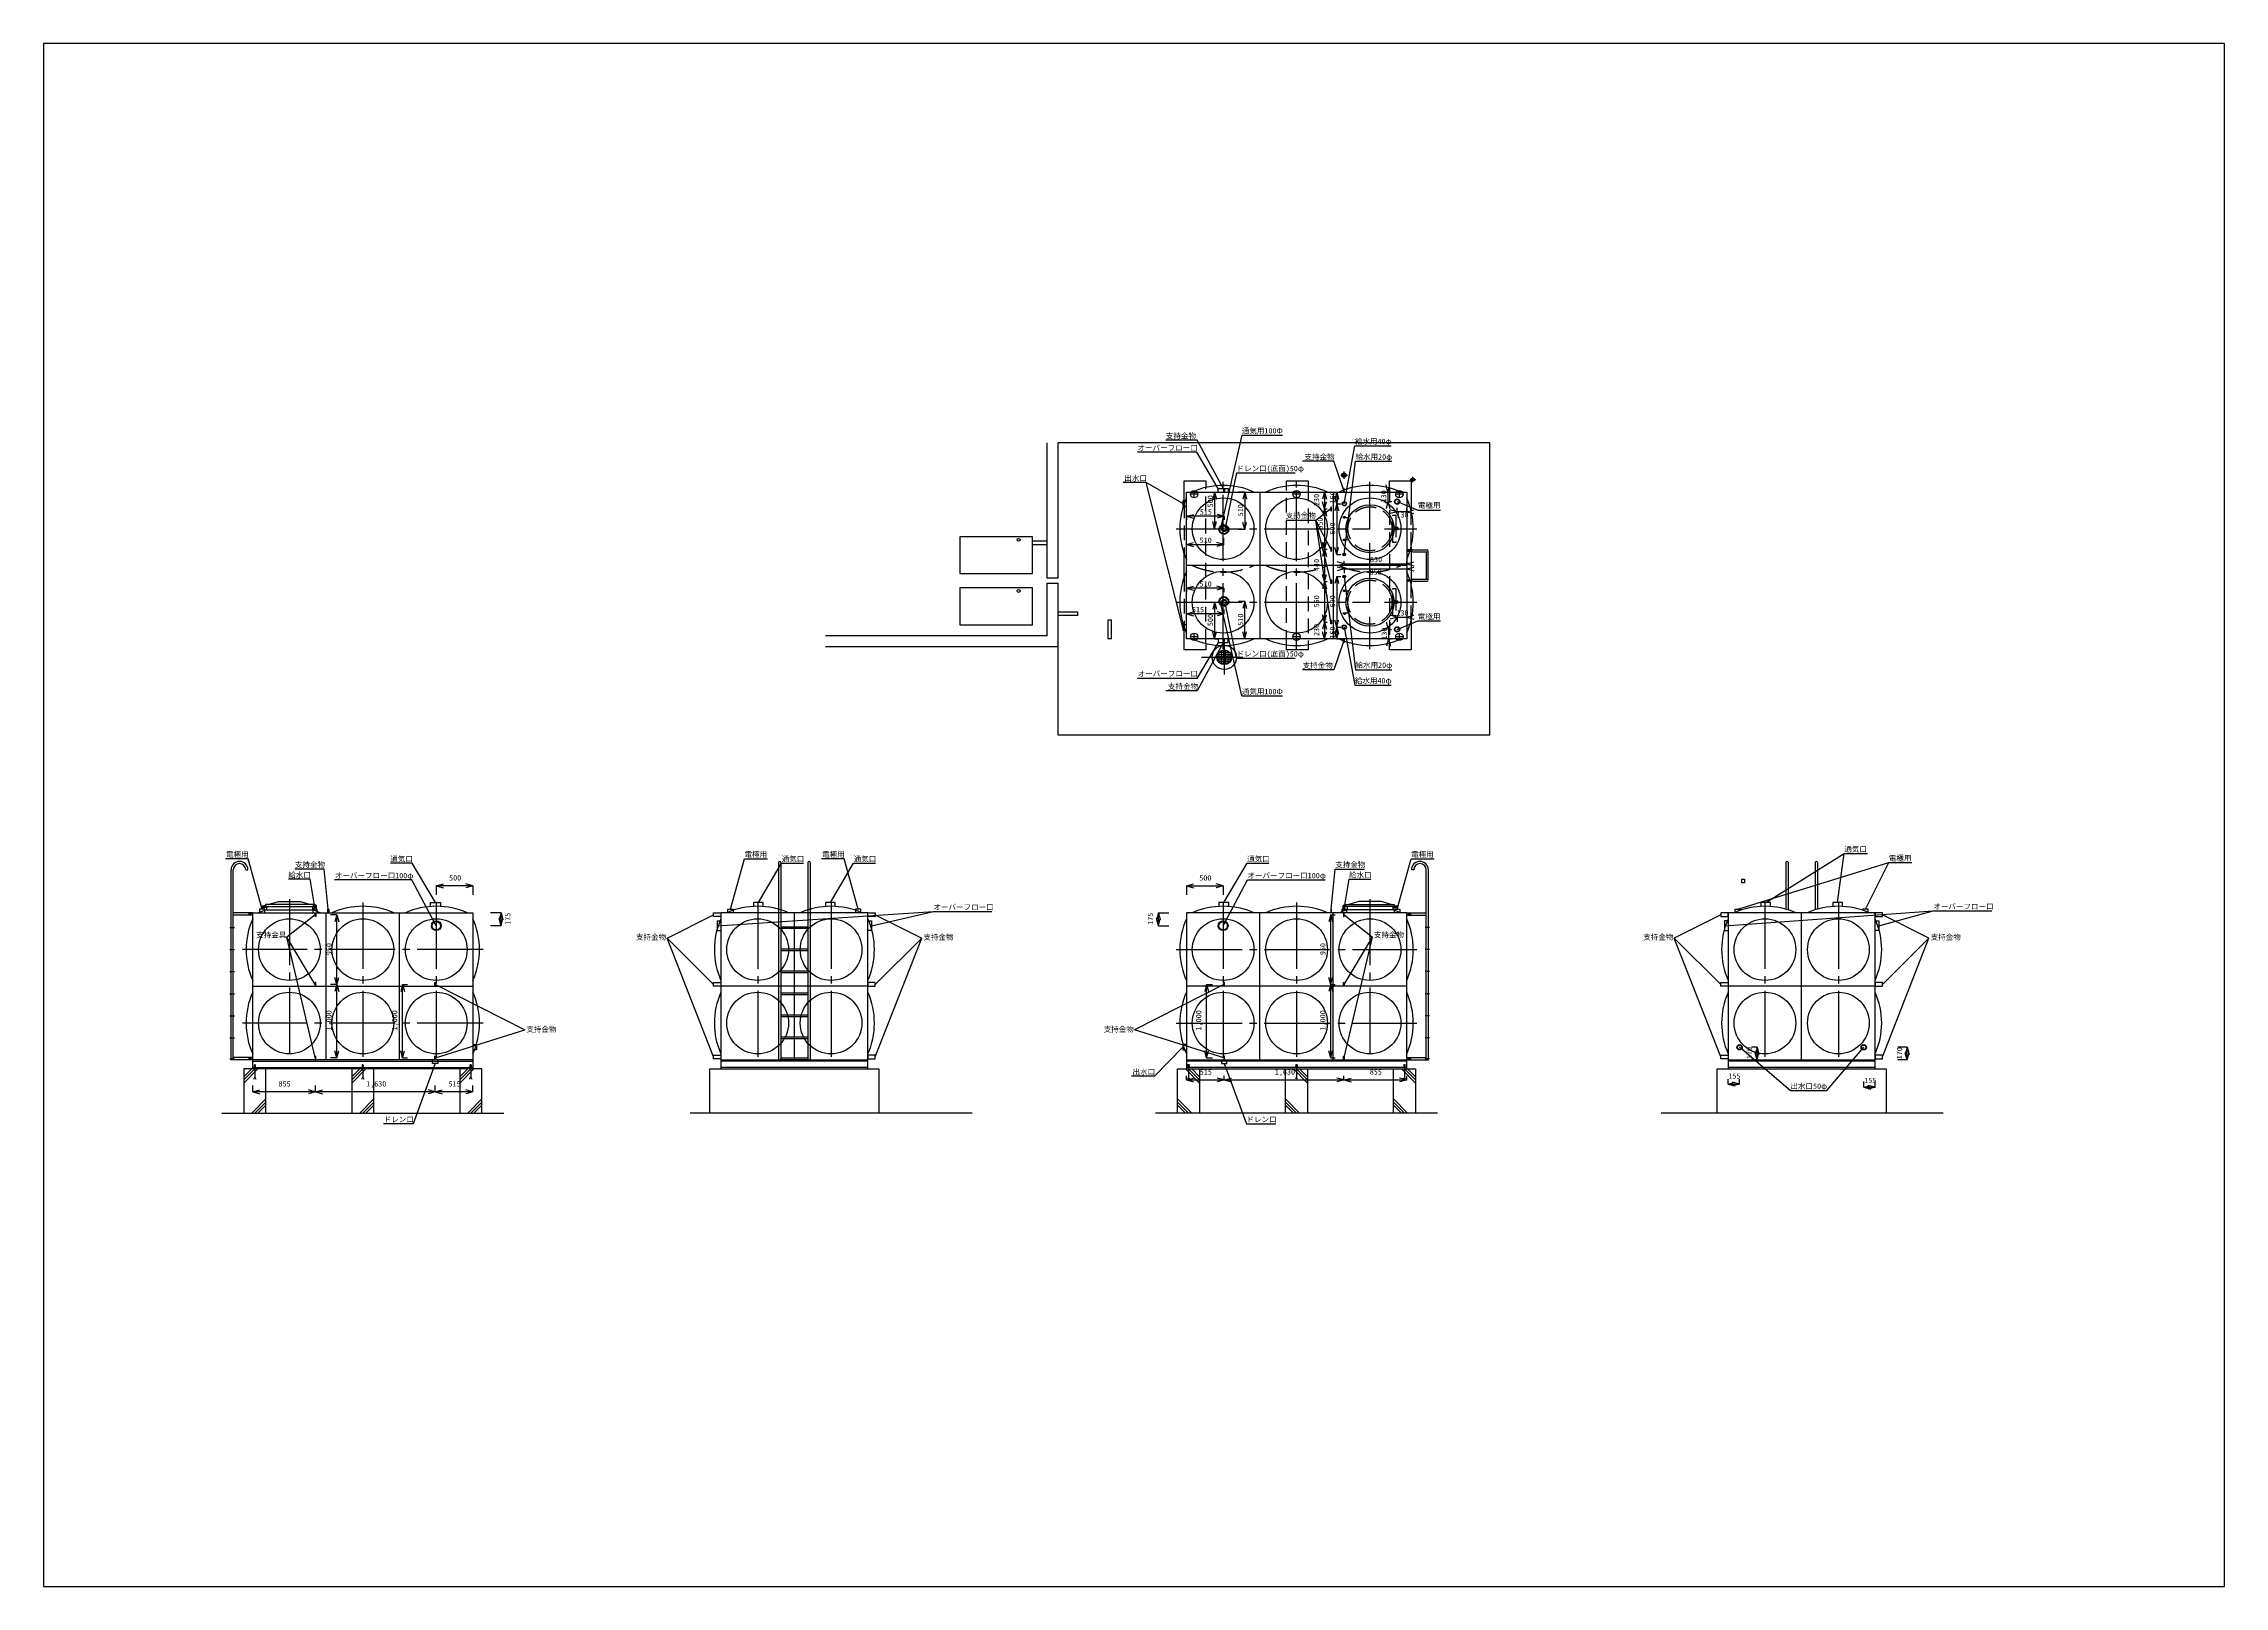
# Model space of a CAD drawing. Units: millimetres at full size, sheet at 1:100. Extents: x -12202 to 17498, y -14755 to 6245.
import ezdxf
from ezdxf.enums import TextEntityAlignment as Align

# ---------------------------------------------------------------- set-up
doc = ezdxf.new("R2010")
doc.units = ezdxf.units.MM
doc.header["$LTSCALE"] = 100
for name, pattern in [('CHAIN2', [12, 9, -1, 1, -1]), ('DASHED2', [3, 2, -1]), ('DASHED3', [4, 3, -1])]:
    doc.linetypes.add(name, pattern=pattern)
for name, color, linetype in [('0-0_印刷枠', 7, 'Continuous'), ('0-1_囲い', 7, 'Continuous'), ('0-2_基礎', 4, 'Continuous'), ('0-3_受水槽', 4, 'Continuous'), ('0-4_排水', 2, 'Continuous'), ('0-5_給水', 3, 'Continuous'), ('0-6_電線', 4, 'Continuous'), ('0-7_支持', 1, 'Continuous'), ('0-8_引出線', 7, 'Continuous'), ('0-9_寸法', 4, 'Continuous'), ('0-A_通気', 7, 'Continuous')]:
    doc.layers.add(name, color=color, linetype=linetype)
doc.styles.add('ＭＳ ゴシック', font='')
doc.styles.get('ＭＳ ゴシック').set_extended_font_data('MS Gothic')

msp = doc.modelspace()

# ---------------------------------------------------------------- linework, layer by layer
at = {"layer": '0-0_印刷枠'}
msp.add_lwpolyline([(17497.5, -14755.4), (17497.5, 6244.6), (-12202.5, 6244.6), (-12202.5, -14755.4)], close=True, dxfattribs=at)
at = {"layer": '0-1_囲い'}
for p, q in [((1466.5, -1032.4), (1466.5, 811.1)), ((7491.5, 811.1), (1616.5, 811.1)), ((1616.5, -1032.4), (1616.5, 811.1)), ((7491.5, -3168.9), (7491.5, 811.1)), ((1616.5, -1032.4), (1466.5, -1032.4)), ((1466.5, -1814.9), (1466.5, -1097.4)), ((1466.5, -1097.4), (1616.5, -1097.4)), ((1616.5, -3168.9), (1616.5, -1097.4)), ((1466.5, -1814.9), (-1551.8, -1814.9)), ((1616.5, -1964.9), (-1551.8, -1964.9)), ((7491.5, -3168.9), (1616.5, -3168.9))]:
    msp.add_line(p, q, dxfattribs=at)
at = {"layer": '0-2_基礎', "color": 7}
for p, q in [((3331.5, 291.1), (3626.5, 291.1)), ((3331.5, -13.3), (3331.5, 291.1)), ((3626.5, 291.1), (3626.5, 203.8)), ((4726.5, 291.1), (5021.5, 291.1)), ((4726.5, 222.2), (4726.5, 291.1)), ((5021.5, 291.1), (5021.5, 218.6)), ((6126.5, 291.1), (6421.5, 291.1)), ((6126.5, 196.3), (6126.5, 291.1)), ((6421.5, 291.1), (6421.5, -112.7)), ((3331.5, -1013.3), (3331.5, -704.4)), ((6421.5, -605), (6421.5, -1112.7)), ((3331.5, -2008.9), (3331.5, -1704.4)), ((6421.5, -1605), (6421.5, -2008.9)), ((3626.5, -2008.9), (3331.5, -2008.9)), ((3626.5, -1921.6), (3626.5, -2008.9)), ((4726.5, -2008.9), (4726.5, -1939.9)), ((5021.5, -2008.9), (4726.5, -2008.9)), ((5021.5, -1936.3), (5021.5, -2008.9)), ((6126.5, -2008.9), (6126.5, -1914)), ((6421.5, -2008.9), (6126.5, -2008.9)), ((-3127.8, -8312.6), (-3127.8, -7712.6)), ((-827.8, -7712.6), (-827.8, -8312.6)), ((10590.2, -8312.6), (10590.2, -7712.6)), ((12890.2, -7712.6), (12890.2, -8312.6))]:
    msp.add_line(p, q, dxfattribs=at)
at = {"layer": '0-2_基礎', "color": 7, "linetype": 'DASHED2'}
for p, q in [((3626.5, -1921.6), (3626.5, 203.8)), ((4726.5, -1939.9), (4726.5, 222.2)), ((5021.5, 218.6), (5021.5, -1936.3)), ((6126.5, 196.3), (6126.5, -1914)), ((3331.5, -13.3), (3331.5, -704.4)), ((6421.5, -605), (6421.5, -112.7)), ((3331.5, -1013.3), (3331.5, -1704.4)), ((6421.5, -1605), (6421.5, -1112.7))]:
    msp.add_line(p, q, dxfattribs=at)
at = {"layer": '0-2_基礎', "color": 5}
for p, q in [((-9475.1, -7712.6), (-9475.1, -8312.6)), ((-9175.1, -8312.6), (-9175.1, -7712.6)), ((-8005.1, -7712.6), (-8005.1, -8312.6)), ((-7705.1, -8312.6), (-7705.1, -7712.6)), ((-6535.1, -7712.6), (-6535.1, -8312.6)), ((-6235.1, -8312.6), (-6235.1, -7712.6)), ((-3127.8, -7712.6), (-827.8, -7712.6)), ((3241.5, -8312.6), (3241.5, -7712.6)), ((3541.5, -7712.6), (3541.5, -8312.6)), ((4711.5, -8312.6), (4711.5, -7712.6)), ((5011.5, -7712.6), (5011.5, -8312.6)), ((6181.5, -8312.6), (6181.5, -7712.6)), ((6481.5, -7712.6), (6481.5, -8312.6)), ((10590.2, -7712.6), (12890.2, -7712.6))]:
    msp.add_line(p, q, dxfattribs=at)
at = {"layer": '0-2_基礎'}
for p, q in [((-9325.1, -7712.6), (-9475.1, -7862.6)), ((-9367.1, -7712.6), (-9475.1, -7820.6)), ((-9283.1, -7712.6), (-9475.1, -7904.6)), ((-7855.1, -7712.6), (-8005.1, -7862.6)), ((-7897.1, -7712.6), (-8005.1, -7820.6)), ((-7813.1, -7712.6), (-8005.1, -7904.6)), ((-6385.1, -7712.6), (-6535.1, -7862.6)), ((-6427.1, -7712.6), (-6535.1, -7820.6)), ((-6343.1, -7712.6), (-6535.1, -7904.6)), ((3349.5, -7712.6), (3541.5, -7904.6)), ((3391.5, -7712.6), (3541.5, -7862.6)), ((3433.5, -7712.6), (3541.5, -7820.6)), ((4819.5, -7712.6), (5011.5, -7904.6)), ((4861.5, -7712.6), (5011.5, -7862.6)), ((4903.5, -7712.6), (5011.5, -7820.6)), ((6289.5, -7712.6), (6481.5, -7904.6)), ((6331.5, -7712.6), (6481.5, -7862.6)), ((6373.5, -7712.6), (6481.5, -7820.6)), ((-9175.1, -8120.6), (-9367.1, -8312.6)), ((-9175.1, -8162.6), (-9325.1, -8312.6)), ((-9175.1, -8204.6), (-9283.1, -8312.6)), ((-7705.1, -8120.6), (-7897.1, -8312.6)), ((-7705.1, -8162.6), (-7855.1, -8312.6)), ((-7705.1, -8204.6), (-7813.1, -8312.6)), ((-6235.1, -8120.6), (-6427.1, -8312.6)), ((-6235.1, -8162.6), (-6385.1, -8312.6)), ((-6235.1, -8204.6), (-6343.1, -8312.6)), ((3241.5, -8120.6), (3433.5, -8312.6)), ((3241.5, -8162.6), (3391.5, -8312.6)), ((3241.5, -8204.6), (3349.5, -8312.6)), ((4711.5, -8120.6), (4903.5, -8312.6)), ((4711.5, -8162.6), (4861.5, -8312.6)), ((4711.5, -8204.6), (4819.5, -8312.6)), ((6181.5, -8120.6), (6373.5, -8312.6)), ((6181.5, -8162.6), (6331.5, -8312.6)), ((6181.5, -8204.6), (6289.5, -8312.6))]:
    msp.add_line(p, q, dxfattribs=at)
at = {"layer": '0-2_基礎', "color": 7}
for points in [[(1266.5, -469.9), (276.5, -469.9), (276.5, -969.9), (1266.5, -969.9)], [(1266.5, -1664.9), (1266.5, -1164.9), (276.5, -1164.9), (276.5, -1664.9)]]:
    msp.add_lwpolyline(points, close=True, dxfattribs=at)
at = {"layer": '0-3_受水槽', "color": 3, "linetype": 'CHAIN2'}
for p, q in [((3861.5, -1998.9), (3861.5, 281.1)), ((4861.5, -1998.9), (4861.5, 281.1)), ((5861.5, -358.9), (5861.5, 281.1)), ((5512.5, -219.5), (5512.5, -188.6)), ((3221.5, -358.9), (5861.5, -358.9)), ((5512.5, -498.3), (5512.5, -529.1)), ((5861.5, -1358.9), (5861.5, -556.8)), ((6059.5, -358.9), (6501.5, -358.9)), ((6209, -366.4), (6209, -351.3)), ((6229, -366.4), (6229, -351.3)), ((6390.5, -645.3), (6390.5, -665.9)), ((6390.5, -1072.4), (6390.5, -1051.8)), ((3221.5, -1358.9), (5861.5, -1358.9)), ((5512.5, -1219.5), (5512.5, -1188.6)), ((6059.5, -1358.9), (6501.5, -1358.9)), ((6209, -1366.4), (6209, -1351.3)), ((6229, -1366.4), (6229, -1351.3)), ((5512.5, -1498.3), (5512.5, -1529.1)), ((5861.5, -1998.9), (5861.5, -1556.8)), ((-9370.1, -5602.6), (-9410.1, -5602.6)), ((-9390.1, -5582.6), (-9390.1, -5622.6)), ((-9222.6, -5488.6), (-9222.6, -5521.6)), ((-9202.6, -5521.6), (-9202.6, -5488.6)), ((-8855.1, -5401.6), (-8855.1, -7587.6)), ((-7855.1, -5447.6), (-7855.1, -7587.6)), ((-6855.1, -5447.6), (-6855.1, -7587.6)), ((-2477.8, -5447.6), (-2477.8, -7587.6)), ((-1477.8, -5447.6), (-1477.8, -7587.6)), ((3861.5, -5447.6), (3861.5, -7587.6)), ((4861.5, -5447.6), (4861.5, -7587.6)), ((5861.5, -5401.6), (5861.5, -7587.6)), ((6209, -5521.6), (6209, -5488.6)), ((6229, -5488.6), (6229, -5521.6)), ((6376.5, -5602.6), (6416.5, -5602.6)), ((6396.5, -5582.6), (6396.5, -5622.6)), ((11240.2, -5447.6), (11240.2, -7587.6)), ((12240.2, -5447.6), (12240.2, -7587.6)), ((-9665.1, -5787.6), (-9605.1, -5787.6)), ((6671.5, -5787.6), (6611.5, -5787.6)), ((-9665.1, -6087.6), (-9605.1, -6087.6)), ((-6215.1, -6087.6), (-9495.1, -6087.6)), ((3221.5, -6087.6), (6501.5, -6087.6)), ((6671.5, -6087.6), (6611.5, -6087.6)), ((-9665.1, -6387.6), (-9605.1, -6387.6)), ((6671.5, -6387.6), (6611.5, -6387.6)), ((-9665.1, -6687.6), (-9605.1, -6687.6)), ((6671.5, -6687.6), (6611.5, -6687.6)), ((-9665.1, -6987.6), (-9605.1, -6987.6)), ((-6215.1, -7087.6), (-9495.1, -7087.6)), ((3221.5, -7087.6), (6501.5, -7087.6)), ((6671.5, -6987.6), (6611.5, -6987.6)), ((-9665.1, -7287.6), (-9605.1, -7287.6)), ((6671.5, -7287.6), (6611.5, -7287.6)), ((-9665.1, -7572.6), (-9605.1, -7572.6)), ((-9370.1, -7572.6), (-9410.1, -7572.6)), ((-9390.1, -7552.6), (-9390.1, -7592.6)), ((6376.5, -7572.6), (6416.5, -7572.6)), ((6396.5, -7552.6), (6396.5, -7592.6)), ((6671.5, -7572.6), (6611.5, -7572.6))]:
    msp.add_line(p, q, dxfattribs=at)
at = {"layer": '0-3_受水槽', "color": 5}
for p, q in [((4361.5, 141.1), (4361.5, -1858.9)), ((5361.5, 141.1), (5361.5, -1858.9)), ((6361.5, -858.9), (3361.5, -858.9)), ((-8527.6, -5472.6), (-9182.6, -5472.6)), ((-9182.6, -5472.6), (-9182.6, -5502.6)), ((-9182.6, -5502.6), (-8527.6, -5502.6)), ((-9167.6, -5502.6), (-9167.6, -5546.4)), ((-9167.6, -5546.4), (-8542.6, -5546.4)), ((-8542.6, -5502.6), (-8542.6, -5546.4)), ((-8527.6, -5502.6), (-8527.6, -5472.6)), ((-8355.1, -7587.6), (-8355.1, -5587.6)), ((-7355.1, -7587.6), (-7355.1, -5587.6)), ((-977.8, -5587.6), (-2977.8, -5587.6)), ((-2977.8, -5587.6), (-2977.8, -7712.6)), ((-1977.8, -7587.6), (-1977.8, -5587.6)), ((-977.8, -7712.6), (-977.8, -5587.6)), ((4361.5, -7587.6), (4361.5, -5587.6)), ((5361.5, -7587.6), (5361.5, -5587.6)), ((5534, -5472.6), (6189, -5472.6)), ((5534, -5502.6), (5534, -5472.6)), ((6189, -5502.6), (5534, -5502.6)), ((5549, -5502.6), (5549, -5546.4)), ((6174, -5546.4), (5549, -5546.4)), ((6174, -5502.6), (6174, -5546.4)), ((6189, -5472.6), (6189, -5502.6)), ((12740.2, -5587.6), (10740.2, -5587.6)), ((10740.2, -5587.6), (10740.2, -7712.6)), ((11740.2, -7587.6), (11740.2, -5587.6)), ((12740.2, -7712.6), (12740.2, -5587.6)), ((-9355.1, -6587.6), (-6355.1, -6587.6)), ((-977.8, -6587.6), (-2977.8, -6587.6)), ((6361.5, -6587.6), (3361.5, -6587.6)), ((12740.2, -6587.6), (10740.2, -6587.6)), ((-6235.1, -7712.6), (-9475.1, -7712.6)), ((-6355.1, -7587.6), (-9355.1, -7587.6)), ((-2977.8, -7587.6), (-977.8, -7587.6)), ((3241.5, -7712.6), (6481.5, -7712.6)), ((3361.5, -7587.6), (6361.5, -7587.6)), ((10740.2, -7587.6), (12740.2, -7587.6))]:
    msp.add_line(p, q, dxfattribs=at)
at = {"layer": '0-3_受水槽'}
for p, q in [((5531.9, -200), (5491.9, -200)), ((5570.4, -208.9), (5491.9, -208.9)), ((6171.5, -173.9), (6211.5, -173.9)), ((6171.5, -183.9), (6171.5, -173.9)), ((6211.5, -183.9), (6211.5, -173.9)), ((5570.4, -508.9), (5491.9, -508.9)), ((5531.9, -517.7), (5491.9, -517.7)), ((6171.5, -533.9), (6171.5, -543.9)), ((6211.5, -543.9), (6171.5, -543.9)), ((6241, -343.9), (6188.7, -343.9)), ((6241, -373.9), (6188.7, -373.9)), ((6211.5, -533.9), (6211.5, -543.9)), ((6241, -343.9), (6241, -373.9)), ((6410.5, -646.9), (6361.5, -646.9)), ((6361.5, -654.9), (6431, -654.9)), ((6370.5, -654.9), (6370.5, -662.9)), ((6370.5, -662.9), (6431, -662.9)), ((6410.5, -654.9), (6410.5, -646.9)), ((6445.5, -643.9), (6640.5, -643.9)), ((6445.5, -673.9), (6640.5, -673.9)), ((6630.5, -1043.9), (6630.5, -673.9)), ((6651.5, -1048.7), (6651.5, -669.1)), ((6171.5, -1173.9), (6211.5, -1173.9)), ((6171.5, -1183.9), (6171.5, -1173.9)), ((6211.5, -1183.9), (6211.5, -1173.9)), ((6361.5, -1062.9), (6431, -1062.9)), ((6410.5, -1070.9), (6361.5, -1070.9)), ((6370.5, -1054.9), (6431, -1054.9)), ((6370.5, -1062.9), (6370.5, -1054.9)), ((6410.5, -1062.9), (6410.5, -1070.9)), ((6445.5, -1043.9), (6640.5, -1043.9)), ((6445.5, -1073.9), (6640.5, -1073.9)), ((5531.9, -1200), (5491.9, -1200)), ((5570.4, -1208.9), (5491.9, -1208.9)), ((6241, -1343.9), (6188.7, -1343.9)), ((6241, -1373.9), (6188.7, -1373.9)), ((6241, -1343.9), (6241, -1373.9)), ((5570.4, -1508.9), (5491.9, -1508.9)), ((5531.9, -1517.7), (5491.9, -1517.7)), ((6171.5, -1533.9), (6171.5, -1543.9)), ((6211.5, -1543.9), (6171.5, -1543.9)), ((6211.5, -1533.9), (6211.5, -1543.9)), ((-9650.1, -7587.6), (-9650.1, -5002.6)), ((-9620.1, -7587.6), (-9620.1, -5002.6)), ((-9450.1, -5002.6), (-9420.1, -5002.6)), ((-2192.8, -4902.6), (-2192.8, -7572.6)), ((-2162.8, -4902.6), (-2162.8, -7572.6)), ((-1792.8, -4902.6), (-1792.8, -7572.6)), ((-1762.8, -4902.6), (-1762.8, -7572.6)), ((6456.5, -5002.6), (6426.5, -5002.6)), ((6626.5, -7587.6), (6626.5, -5002.6)), ((6656.5, -7587.6), (6656.5, -5002.6)), ((11525.2, -4902.6), (11525.2, -5538.1)), ((11555.2, -4902.6), (11555.2, -5547.2)), ((11925.2, -4902.6), (11925.2, -5547.2)), ((11955.2, -4902.6), (11955.2, -5538.1)), ((-9355.1, -5587.6), (-9620.1, -5587.6)), ((-9355.1, -5617.6), (-9620.1, -5617.6)), ((-9405.1, -5587.6), (-9405.1, -5617.6)), ((-8512.6, -5472.6), (-8527.6, -5472.6)), ((-8512.6, -5502.6), (-8527.6, -5502.6)), ((-8487.6, -5485.1), (-8512.6, -5472.6)), ((-8512.6, -5556.5), (-8512.6, -5502.6)), ((-8512.6, -5510.6), (-8487.6, -5510.6)), ((-8509.3, -5495.1), (-8491.2, -5495.1)), ((-8500.1, -5505.5), (-8500.1, -5485)), ((-8487.6, -5565.8), (-8487.6, -5485.1)), ((5494, -5485.1), (5519, -5472.6)), ((5494, -5565.8), (5494, -5485.1)), ((5519, -5510.6), (5494, -5510.6)), ((5515.7, -5495.1), (5497.6, -5495.1)), ((5506.5, -5505.5), (5506.5, -5485)), ((5519, -5472.6), (5534, -5472.6)), ((5519, -5502.6), (5534, -5502.6)), ((5519, -5556.5), (5519, -5502.6)), ((6361.5, -5587.6), (6626.5, -5587.6)), ((6361.5, -5617.6), (6626.5, -5617.6)), ((6411.5, -5587.6), (6411.5, -5617.6)), ((-2167.6, -5798.1), (-1788, -5798.1)), ((-2162.8, -5777.1), (-1792.8, -5777.1)), ((-2167.6, -6098.1), (-1788, -6098.1)), ((-2162.8, -6077.1), (-1792.8, -6077.1)), ((-2167.6, -6398.1), (-1788, -6398.1)), ((-2162.8, -6377.1), (-1792.8, -6377.1)), ((-2167.6, -6698.1), (-1788, -6698.1)), ((-2162.8, -6677.1), (-1792.8, -6677.1)), ((-2167.6, -6998.1), (-1788, -6998.1)), ((-2162.8, -6977.1), (-1792.8, -6977.1)), ((-2167.6, -7298.1), (-1788, -7298.1)), ((-2162.8, -7277.1), (-1792.8, -7277.1)), ((-9355.1, -7587.6), (-9650.1, -7587.6)), ((-9355.1, -7557.6), (-9620.1, -7557.6)), ((-9405.1, -7557.6), (-9405.1, -7587.6)), ((-9355.1, -7607.6), (-6355.1, -7607.6)), ((-9355.1, -7692.6), (-6355.1, -7692.6)), ((-977.8, -7607.6), (-2977.8, -7607.6)), ((-977.8, -7692.6), (-2977.8, -7692.6)), ((-2167.6, -7583.1), (-1788, -7583.1)), ((-2162.8, -7562.1), (-1792.8, -7562.1)), ((6361.5, -7607.6), (3361.5, -7607.6)), ((6361.5, -7692.6), (3361.5, -7692.6)), ((6361.5, -7557.6), (6626.5, -7557.6)), ((6361.5, -7587.6), (6656.5, -7587.6)), ((6411.5, -7557.6), (6411.5, -7587.6)), ((12740.2, -7607.6), (10740.2, -7607.6)), ((12740.2, -7692.6), (10740.2, -7692.6))]:
    msp.add_line(p, q, dxfattribs=at)
at = {"layer": '0-3_受水槽', "color": 3, "linetype": 'DASHED3'}
for p, q in [((6171.5, -543.9), (6171.5, -173.9)), ((6211.5, -173.9), (6211.5, -543.9)), ((6171.5, -1543.9), (6171.5, -1173.9)), ((6211.5, -1173.9), (6211.5, -1543.9))]:
    msp.add_line(p, q, dxfattribs=at)
at = {"layer": '0-3_受水槽', "color": 1}
for p, q in [((-3077.8, -5637.6), (-3077.8, -5587.6)), ((-977.8, -5637.6), (-977.8, -5587.6)), ((10740.2, -5637.6), (10740.2, -5587.6)), ((12840.2, -5637.6), (12840.2, -5587.6)), ((-2977.8, -6537.6), (-2977.8, -6587.6)), ((-977.8, -6537.6), (-977.8, -6587.6)), ((10740.2, -6537.6), (10740.2, -6587.6)), ((12740.2, -6537.6), (12740.2, -6587.6)), ((-2977.8, -7522.6), (-2977.8, -7572.6)), ((-977.8, -7522.6), (-977.8, -7572.6)), ((10740.2, -7522.6), (10740.2, -7572.6)), ((12740.2, -7522.6), (12740.2, -7572.6))]:
    msp.add_line(p, q, dxfattribs=at)
at = {"layer": '0-3_受水槽', "color": 5}
msp.add_lwpolyline([(6361.5, 141.1), (6361.5, -1858.9), (3361.5, -1858.9), (3361.5, 141.1)], close=True, dxfattribs=at)
for points in [[(-9355.1, -7712.6), (-9355.1, -5587.6), (-6355.1, -5587.6), (-6355.1, -7712.6)], [(-9142.6, -5472.6), (-9005.1, -5432.6), (-8705.1, -5432.6), (-8567.6, -5472.6)], [(6361.5, -7712.6), (6361.5, -5587.6), (3361.5, -5587.6), (3361.5, -7712.6)], [(6149, -5472.6), (6011.5, -5432.6), (5711.5, -5432.6), (5574, -5472.6)]]:
    msp.add_lwpolyline(points, dxfattribs=at)
at = {"layer": '0-3_受水槽'}
for points in [[(-9182.6, -5502.6), (-9234.6, -5502.6), (-9234.6, -5495.6), (-9189.6, -5495.6), (-9189.6, -5482.6), (-9182.6, -5482.6)], [(6189, -5502.6), (6241, -5502.6), (6241, -5495.6), (6196, -5495.6), (6196, -5482.6), (6189, -5482.6)]]:
    msp.add_lwpolyline(points, close=True, dxfattribs=at)
for points in [[(-9167.6, -5514.6), (-9234.6, -5514.6), (-9234.6, -5507.6), (-9167.6, -5507.6)], [(6174, -5514.6), (6241, -5514.6), (6241, -5507.6), (6174, -5507.6)]]:
    msp.add_lwpolyline(points, dxfattribs=at)
at = {"layer": '0-3_受水槽', "color": 5}
for centre, radius in [((3861.5, -358.9), 420), ((4861.5, -358.9), 420), ((5861.5, -358.9), 420), ((5861.5, -358.9), 327.5), ((3861.5, -1358.9), 420), ((4861.5, -1358.9), 420), ((5861.5, -1358.9), 420), ((5861.5, -1358.9), 327.5), ((-8855.1, -6087.6), 420), ((-7855.1, -6087.6), 420), ((-6855.1, -6087.6), 420), ((-2477.8, -6087.6), 420), ((-1477.8, -6087.6), 420), ((3861.5, -6087.6), 420), ((4861.5, -6087.6), 420), ((5861.5, -6087.6), 420), ((11240.2, -6087.6), 420), ((12240.2, -6087.6), 420), ((-8855.1, -7087.6), 420), ((-7855.1, -7087.6), 420), ((-6855.1, -7087.6), 420), ((-2477.8, -7087.6), 420), ((-1477.8, -7087.6), 420), ((3861.5, -7087.6), 420), ((4861.5, -7087.6), 420), ((5861.5, -7087.6), 420), ((11240.2, -7087.6), 420), ((12240.2, -7087.6), 420)]:
    msp.add_circle(centre, radius, dxfattribs=at)
at = {"layer": '0-3_受水槽', "color": 3, "linetype": 'DASHED3'}
for centre in [(5861.5, -358.9), (5861.5, -1358.9)]:
    msp.add_circle(centre, 300, dxfattribs=at)
at = {"layer": '0-3_受水槽'}
for centre in [(-8500.1, -5495.1), (5506.5, -5495.1)]:
    msp.add_circle(centre, 5, dxfattribs=at)
at = {"layer": '0-3_受水槽', "color": 5}
for centre, start, end in [((4296.5, -358.9), 155.81, 204.19), ((3861.5, -793.9), 65.81, 114.19), ((4861.5, -793.9), 65.81, 114.19), ((5861.5, -793.9), 65.81, 114.19), ((5426.5, -358.9), 335.81, 24.19), ((4296.5, -1358.9), 155.81, 204.19), ((5426.5, -1358.9), 335.81, 24.19), ((3861.5, -923.9), 245.81, 294.19), ((4861.5, -923.9), 245.81, 294.19), ((5861.5, -923.9), 245.81, 294.19), ((-8855.1, -6522.6), 107.751, 114.19), ((-8855.1, -6522.6), 65.81, 72.249), ((-7855.1, -6522.6), 65.81, 114.19), ((-6855.1, -6522.6), 65.81, 114.19), ((-2477.8, -6522.6), 65.81, 114.19), ((-1477.8, -6522.6), 65.81, 114.19), ((3861.5, -6522.6), 65.81, 114.19), ((4861.5, -6522.6), 65.81, 114.19), ((5861.5, -6522.6), 107.751, 114.19), ((5861.5, -6522.6), 65.81, 72.249), ((11240.2, -6522.6), 65.81, 114.19), ((12240.2, -6522.6), 65.81, 114.19), ((-8420.1, -6087.6), 155.81, 204.19), ((-7290.1, -6087.6), 335.81, 24.19), ((-2042.8, -6087.6), 155.81, 204.19), ((-1912.8, -6087.6), 335.81, 24.19), ((4296.5, -6087.6), 155.81, 204.19), ((5426.5, -6087.6), 335.81, 24.19), ((11675.2, -6087.6), 155.81, 204.19), ((11805.2, -6087.6), 335.81, 24.19), ((-8420.1, -7087.6), 155.81, 204.19), ((-7290.1, -7087.6), 335.81, 24.19), ((-2042.8, -7087.6), 155.81, 204.19), ((-1912.8, -7087.6), 335.81, 24.19), ((4296.5, -7087.6), 155.81, 204.19), ((5426.5, -7087.6), 335.81, 24.19), ((11675.2, -7087.6), 155.81, 204.19), ((11805.2, -7087.6), 335.81, 24.19)]:
    msp.add_arc(centre, 1025, start, end, dxfattribs=at)
at = {"layer": '0-3_受水槽', "color": 3, "linetype": 'DASHED3'}
for centre in [(3861.5, 76.1), (4861.5, 76.1), (5861.5, 76.1)]:
    msp.add_arc(centre, 1025, 245.81, 294.19, dxfattribs=at)
at = {"layer": '0-3_受水槽'}
for centre, radius, start, end in [((6445.5, -658.9), 15, 90, 270), ((6640.5, -658.9), 15, 270, 90), ((6445.5, -1058.9), 15, 90, 270), ((6640.5, -1058.9), 15, 270, 90), ((-9535.1, -5002.6), 115, 0, 180), ((-9535.1, -5002.6), 85, 0, 180), ((-2177.8, -4902.6), 15, 0, 180), ((-1777.8, -4902.6), 15, 0, 180), ((6541.5, -5002.6), 115, 360, 180), ((6541.5, -5002.6), 85, 360, 180), ((11540.2, -4902.6), 15, 0, 180), ((11940.2, -4902.6), 15, 0, 180), ((-2177.8, -7572.6), 15, 180, 0), ((-1777.8, -7572.6), 15, 180, 0)]:
    msp.add_arc(centre, radius, start, end, dxfattribs=at)
at = {"layer": '0-4_排水'}
for p, q in [((3784.3, -2070.1), (3968.7, -2070.1)), ((3803.9, -2040.1), (3949.1, -2040.1)), ((3807.7, -2181.4), (3807.7, -2036.3)), ((3837.7, -2201), (3837.7, -2016.7)), ((3860.9, -2010.1), (3892, -2010.1)), ((3867.7, -2208.5), (3867.7, -2009.2)), ((3897.7, -2206.6), (3897.7, -2011.1)), ((3927.7, -2194.7), (3927.7, -2023)), ((3957.7, -2167.2), (3957.7, -2050.5)), ((3776.9, -2100.1), (3976.1, -2100.1)), ((3777.7, -2124.4), (3777.7, -2093.3)), ((3778.8, -2130.1), (3974.2, -2130.1)), ((3790.6, -2160.1), (3962.4, -2160.1)), ((3818.2, -2190.1), (3934.8, -2190.1))]:
    msp.add_line(p, q, dxfattribs=at)
at = {"layer": '0-4_排水', "color": 7}
for p, q in [((-7185.8, -5139.2), (-8243.1, -5139.2)), ((-6855.1, -5762.6), (-7185.8, -5139.2)), ((3861.5, -5762.6), (4192.1, -5139.2)), ((4192.1, -5139.2), (5249.5, -5139.2)), ((-6870.1, -7637.6), (-7171.8, -8458.5)), ((3876.5, -7637.6), (4178.2, -8458.5)), ((-7171.8, -8458.5), (-7572.3, -8458.5)), ((4178.2, -8458.5), (4578.6, -8458.5))]:
    msp.add_line(p, q, dxfattribs=at)
for points in [[(3795, 141.1), (3795, 191.1), (3928, 191.1), (3928, 141.1)], [(3795, -1858.9), (3795, -1908.9), (3928, -1908.9), (3928, -1858.9)], [(-6833.6, -7587.6), (-6833.6, -7637.6), (-6906.6, -7637.6), (-6906.6, -7587.6)], [(3840, -7587.6), (3840, -7637.6), (3913, -7637.6), (3913, -7587.6)]]:
    msp.add_lwpolyline(points, dxfattribs=at)
at = {"layer": '0-4_排水', "color": 3, "linetype": 'DASHED2'}
for centre, radius in [((3876.5, -358.9), 36.5), ((3876.5, -358.9), 30.2), ((3876.5, -1358.9), 36.5), ((3876.5, -1358.9), 30.2)]:
    msp.add_circle(centre, radius, dxfattribs=at)
at = {"layer": '0-4_排水'}
for radius in [165, 100]:
    msp.add_circle((3876.5, -2108.9), radius, dxfattribs=at)
at = {"layer": '0-4_排水', "color": 3}
for centre, radius in [((-6855.1, -5762.6), 66.5), ((-6855.1, -5762.6), 57.1), ((3861.5, -5762.6), 66.5), ((3861.5, -5762.6), 57.1)]:
    msp.add_circle(centre, radius, dxfattribs=at)
at = {"layer": '0-5_給水', "color": 7}
for points in [[(3361.5, 22.6), (3311.5, 22.6), (3311.5, -50.3), (3361.5, -50.3)], [(3361.5, -1667.4), (3311.5, -1667.4), (3311.5, -1740.3), (3361.5, -1740.3)], [(-6355.1, -7381.2), (-6305.1, -7381.2), (-6305.1, -7454.1), (-6355.1, -7454.1)], [(3361.5, -7381.2), (3311.5, -7381.2), (3311.5, -7454.1), (3361.5, -7454.1)]]:
    msp.add_lwpolyline(points, dxfattribs=at)
at = {"layer": '0-5_給水', "color": 5}
for radius in [30, 24.3]:
    msp.add_circle((5506.5, 371.1), radius, dxfattribs=at)
at = {"layer": '0-5_給水'}
for centre, radius in [((5511.5, -18.9), 30), ((5511.5, -18.9), 24.3), ((5511.5, -708.9), 18), ((5511.5, -708.9), 13.6), ((5511.5, -1008.9), 18), ((5511.5, -1008.9), 13.6), ((5511.5, -1698.9), 30), ((5511.5, -1698.9), 24.3), ((10895.2, -7417.6), 36.5), ((10895.2, -7417.6), 30.2), ((12585.2, -7417.6), 36.5), ((12585.2, -7417.6), 30.2)]:
    msp.add_circle(centre, radius, dxfattribs=at)
at = {"layer": '0-6_電線', "color": 7, "linetype": 'CHAIN2'}
for p, q in [((5464.8, 371.1), (5553, 371.1)), ((5506.5, 419.6), (5506.5, 320.5)), ((6409.7, 311.1), (6486.6, 311.1)), ((6446.5, 276.6), (6446.5, 348.8)), ((3876.5, -1891.8), (3876.5, -2342.1)), ((3566.8, -2108.9), (4129.6, -2108.9))]:
    msp.add_line(p, q, dxfattribs=at)
at = {"layer": '0-6_電線', "color": 7}
for p, q in [((1466.5, -529.9), (1266.5, -529.9)), ((-8505.1, -5612.6), (-8891.3, -5920.1)), ((-927.8, -5762.6), (-84.1, -5568.3)), ((-877.8, -5612.6), (-243.9, -5932.6)), ((5511.5, -5612.6), (5897.7, -5920.1)), ((-8505.1, -6562.6), (-8891.3, -5920.1)), ((-8505.1, -7555.1), (-8891.3, -5920.1)), ((-3077.8, -7547.6), (-3711.7, -5932.6)), ((-877.8, -6562.6), (-243.9, -5932.6)), ((-877.8, -7547.6), (-243.9, -5932.6)), ((5511.5, -6562.6), (5897.7, -5920.1)), ((5511.5, -7555.1), (5897.7, -5920.1)), ((-6865.1, -6562.6), (-5649, -7177.6)), ((3871.5, -6562.6), (2655.4, -7177.6)), ((-6865.1, -7562.6), (-5649, -7177.6)), ((3871.5, -7562.6), (2655.4, -7177.6)), ((11583.2, -8007.8), (10895.2, -7417.6))]:
    msp.add_line(p, q, dxfattribs=at)
at = {"layer": '0-6_電線'}
for p, q in [((6113.4, -1858.9), (6153.6, -1858.9)), ((-6855.1, -5219.4), (-6758.5, -5193.5)), ((-6355.1, -5219.4), (-6855.1, -5219.4)), ((-6855.1, -5219.4), (-6758.5, -5245.2)), ((-6855.1, -5219.4), (-6855.1, -5343.5)), ((-6355.1, -5219.4), (-6451.7, -5193.5)), ((-6355.1, -5219.4), (-6451.7, -5245.2)), ((-6355.1, -5219.4), (-6355.1, -5343.5)), ((3361.5, -5219.4), (3458.1, -5193.5)), ((3361.5, -5219.4), (3861.5, -5219.4)), ((3361.5, -5219.4), (3458.1, -5245.2)), ((3361.5, -5219.4), (3361.5, -5343.5)), ((3861.5, -5219.4), (3764.9, -5193.5)), ((3861.5, -5219.4), (3764.9, -5245.2)), ((3861.5, -5219.4), (3861.5, -5343.5)), ((-8209.5, -5612.6), (-8297, -5612.6)), ((-8209.5, -5612.6), (-8235.4, -5709.2)), ((-8209.5, -6562.6), (-8209.5, -5612.6)), ((-8209.5, -5612.6), (-8183.7, -5709.2)), ((-5973.2, -5587.6), (-6116, -5587.6)), ((-5973.2, -5587.6), (-5999.1, -5684.2)), ((-5973.2, -5762.6), (-5973.2, -5587.6)), ((-5973.2, -5587.6), (-5947.3, -5684.2)), ((2979.6, -5587.6), (2953.7, -5684.2)), ((2979.6, -5762.6), (2979.6, -5587.6)), ((2979.6, -5587.6), (3005.5, -5684.2)), ((2979.6, -5587.6), (3122.4, -5587.6)), ((5326.8, -5612.6), (5300.9, -5709.2)), ((5326.8, -6562.6), (5326.8, -5612.6)), ((5326.8, -5612.6), (5352.7, -5709.2)), ((5326.8, -5612.6), (5388.5, -5612.6)), ((-5973.2, -5762.6), (-6116, -5762.6)), ((-5973.2, -5762.6), (-5999.1, -5666)), ((-5973.2, -5762.6), (-5947.3, -5666)), ((2979.6, -5762.6), (2953.7, -5666)), ((2979.6, -5762.6), (3005.5, -5666)), ((2979.6, -5762.6), (3122.4, -5762.6)), ((-8209.5, -6562.6), (-8235.4, -6466)), ((-8209.5, -6562.6), (-8183.7, -6466)), ((5326.8, -6562.6), (5300.9, -6466)), ((5326.8, -6562.6), (5352.7, -6466)), ((-8209.5, -6562.6), (-8297, -6562.6)), ((-8209.5, -6562.6), (-8183.7, -6659.2)), ((-7313.8, -6562.6), (-7339.7, -6659.2)), ((-7313.8, -7562.6), (-7313.8, -6562.6)), ((-7313.8, -6562.6), (-7287.9, -6659.2)), ((-7313.8, -6562.6), (-7247.4, -6562.6)), ((3636, -6562.6), (3610.1, -6659.2)), ((3636, -7562.6), (3636, -6562.6)), ((3636, -6562.6), (3661.9, -6659.2)), ((3636, -6562.6), (3714.9, -6562.6)), ((5326.8, -6562.6), (5300.9, -6659.2)), ((5326.8, -7562.6), (5326.8, -6562.6)), ((5326.8, -6562.6), (5352.7, -6659.2)), ((5326.8, -6562.6), (5388.5, -6562.6)), ((11133.2, -7417.6), (11057.7, -7417.6)), ((11133.2, -7417.6), (11107.3, -7514.2)), ((11133.2, -7587.6), (11133.2, -7417.6)), ((11133.2, -7417.6), (11159.1, -7514.2)), ((13176.6, -7417.6), (13052.4, -7417.6)), ((13176.6, -7417.6), (13150.7, -7514.2)), ((13176.6, -7587.6), (13176.6, -7417.6)), ((13176.6, -7417.6), (13202.5, -7514.2)), ((-9340.1, -7662.6), (-9310.1, -7662.6)), ((-9340.1, -7677.6), (-9310.1, -7677.6)), ((-9325.1, -7692.6), (-9325.1, -7647.6)), ((-8209.5, -7562.6), (-8297, -7562.6)), ((-8209.5, -7562.6), (-8235.4, -7466)), ((-8209.5, -7562.6), (-8183.7, -7466)), ((-7870.1, -7662.6), (-7840.1, -7662.6)), ((-7870.1, -7677.6), (-7840.1, -7677.6)), ((-7855.1, -7692.6), (-7855.1, -7647.6)), ((-7313.8, -7562.6), (-7339.7, -7466)), ((-7313.8, -7562.6), (-7287.9, -7466)), ((-7313.8, -7562.6), (-7247.4, -7562.6)), ((-6400.1, -7662.6), (-6370.1, -7662.6)), ((-6400.1, -7677.6), (-6370.1, -7677.6)), ((-6385.1, -7692.6), (-6385.1, -7647.6)), ((3406.5, -7662.6), (3376.5, -7662.6)), ((3406.5, -7677.6), (3376.5, -7677.6)), ((3391.5, -7692.6), (3391.5, -7647.6)), ((3636, -7562.6), (3610.1, -7466)), ((3636, -7562.6), (3661.9, -7466)), ((3636, -7562.6), (3714.9, -7562.6)), ((4876.5, -7662.6), (4846.5, -7662.6)), ((4876.5, -7677.6), (4846.5, -7677.6)), ((4861.5, -7692.6), (4861.5, -7647.6)), ((5326.8, -7562.6), (5300.9, -7466)), ((5326.8, -7562.6), (5352.7, -7466)), ((5326.8, -7562.6), (5388.5, -7562.6)), ((6346.5, -7662.6), (6316.5, -7662.6)), ((6346.5, -7677.6), (6316.5, -7677.6)), ((6331.5, -7692.6), (6331.5, -7647.6)), ((11133.2, -7587.6), (11057.7, -7587.6)), ((11133.2, -7587.6), (11107.3, -7491)), ((11133.2, -7587.6), (11159.1, -7491)), ((13176.6, -7587.6), (13052.4, -7587.6)), ((13176.6, -7587.6), (13150.7, -7491)), ((13176.6, -7587.6), (13202.5, -7491)), ((-9355.1, -8023), (-9355.1, -7938.3)), ((-9355.1, -8023), (-9258.5, -7997.1)), ((-8500.1, -8023), (-8596.7, -7997.1)), ((-8500.1, -8023), (-8500.1, -7938.3)), ((-8500.1, -8023), (-8403.5, -7997.1)), ((-6870.1, -8023), (-6966.7, -7997.1)), ((-6870.1, -8023), (-6870.1, -7938.3)), ((-6870.1, -8023), (-6773.5, -7997.1)), ((-6355.1, -8023), (-6451.7, -7997.1)), ((-6355.1, -8023), (-6355.1, -7938.3)), ((3361.5, -7861.4), (3361.5, -7804.2)), ((3361.5, -7861.4), (3458.1, -7835.5)), ((3361.5, -7861.4), (3876.5, -7861.4)), ((3361.5, -7861.4), (3458.1, -7887.3)), ((3876.5, -7861.4), (3779.9, -7835.5)), ((3876.5, -7861.4), (3779.9, -7887.3)), ((3876.5, -7861.4), (3876.5, -7804.2)), ((3876.5, -7861.4), (3973.1, -7835.5)), ((3876.5, -7861.4), (5506.5, -7861.4)), ((3876.5, -7861.4), (3973.1, -7887.3)), ((5506.5, -7861.4), (5409.9, -7835.5)), ((5506.5, -7861.4), (5409.9, -7887.3)), ((5506.5, -7861.4), (5506.5, -7804.2)), ((5506.5, -7861.4), (5603.1, -7835.5)), ((5506.5, -7861.4), (6361.5, -7861.4)), ((5506.5, -7861.4), (5603.1, -7887.3)), ((6361.5, -7861.4), (6264.9, -7835.5)), ((6361.5, -7861.4), (6264.9, -7887.3)), ((6361.5, -7861.4), (6361.5, -7804.2)), ((10740.2, -7917.5), (10740.2, -7851.2)), ((10740.2, -7917.5), (10836.8, -7891.7)), ((10740.2, -7917.5), (10895.2, -7917.5)), ((10740.2, -7917.5), (10836.8, -7943.4)), ((10895.2, -7917.5), (10798.6, -7891.7)), ((10895.2, -7917.5), (10798.6, -7943.4)), ((10895.2, -7917.5), (10895.2, -7851.2)), ((12585.2, -7961.9), (12585.2, -7883.3)), ((12585.2, -7961.9), (12681.8, -7936)), ((12585.2, -7961.9), (12740.2, -7961.9)), ((12585.2, -7961.9), (12681.8, -7987.8)), ((12740.2, -7961.9), (12643.6, -7936)), ((12740.2, -7961.9), (12643.6, -7987.8)), ((12740.2, -7961.9), (12740.2, -7883.3)), ((-8500.1, -8023), (-9355.1, -8023)), ((-9355.1, -8023), (-9258.5, -8048.9)), ((-8500.1, -8023), (-8596.7, -8048.9)), ((-6870.1, -8023), (-8500.1, -8023)), ((-8500.1, -8023), (-8403.5, -8048.9)), ((-6870.1, -8023), (-6966.7, -8048.9)), ((-6355.1, -8023), (-6870.1, -8023)), ((-6870.1, -8023), (-6773.5, -8048.9)), ((-6355.1, -8023), (-6451.7, -8048.9))]:
    msp.add_line(p, q, dxfattribs=at)
at = {"layer": '0-6_電線', "color": 1}
for p, q in [((-3077.8, -5587.6), (-2977.8, -5587.6)), ((-2977.8, -5637.6), (-3077.8, -5637.6)), ((-2977.8, -5587.6), (-2977.8, -5637.6)), ((-977.8, -5587.6), (-877.8, -5587.6)), ((-877.8, -5637.6), (-977.8, -5637.6)), ((-877.8, -5587.6), (-877.8, -5637.6)), ((10640.2, -5612.6), (10006.3, -5932.6)), ((10640.2, -5587.6), (10640.2, -5637.6)), ((10740.2, -5587.6), (10640.2, -5587.6)), ((10640.2, -5637.6), (10740.2, -5637.6)), ((12740.2, -5587.6), (12740.2, -5637.6)), ((12840.2, -5587.6), (12740.2, -5587.6)), ((12740.2, -5637.6), (12840.2, -5637.6)), ((13474.1, -5932.6), (12840.2, -5612.6)), ((10640.2, -7547.6), (10006.3, -5932.6)), ((10640.2, -6562.6), (10006.3, -5932.6)), ((12840.2, -7547.6), (13474.1, -5932.6)), ((12840.2, -6562.6), (13474.1, -5932.6)), ((5501.5, -6537.6), (5511.5, -6537.6)), ((5501.5, -6587.6), (5501.5, -6537.6)), ((-8495.1, -7537.6), (-8505.1, -7537.6)), ((-8505.1, -7537.6), (-8505.1, -7587.6)), ((-8505.1, -7587.6), (-8495.1, -7587.6)), ((-8495.1, -7587.6), (-8495.1, -7537.6)), ((5501.5, -7537.6), (5511.5, -7537.6)), ((5501.5, -7587.6), (5501.5, -7537.6)), ((5511.5, -7587.6), (5501.5, -7587.6)), ((5511.5, -7537.6), (5511.5, -7587.6))]:
    msp.add_line(p, q, dxfattribs=at)
at = {"layer": '0-6_電線', "color": 3, "linetype": 'DASHED3'}
for p, q in [((-9325.1, -7692.6), (-9325.1, -7822.6)), ((-7855.1, -7692.6), (-7855.1, -7822.6)), ((-6385.1, -7692.6), (-6385.1, -7822.6)), ((3391.5, -7692.6), (3391.5, -7822.6)), ((4861.5, -7692.6), (4861.5, -7822.6)), ((6331.5, -7692.6), (6331.5, -7822.6))]:
    msp.add_line(p, q, dxfattribs=at)
at = {"layer": '0-6_電線', "color": 5}
for p, q in [((-9775.1, -8312.6), (-5935.1, -8312.6)), ((442.2, -8312.6), (-3397.8, -8312.6)), ((6781.5, -8312.6), (2941.5, -8312.6)), ((13665.9, -8312.6), (9825.9, -8312.6))]:
    msp.add_line(p, q, dxfattribs=at)
at = {"layer": '0-6_電線', "color": 1}
for points in [[(5326.5, -113.9), (5336.5, -113.9), (5336.5, -63.9), (5326.5, -63.9)], [(5326.5, -663.9), (5336.5, -663.9), (5336.5, -613.9), (5326.5, -613.9)], [(5326.5, -1053.9), (5336.5, -1053.9), (5336.5, -1103.9), (5326.5, -1103.9)], [(5326.5, -1603.9), (5336.5, -1603.9), (5336.5, -1653.9), (5326.5, -1653.9)], [(-8505.1, -5587.6), (-8495.1, -5587.6), (-8495.1, -5637.6), (-8505.1, -5637.6)], [(5511.5, -5587.6), (5501.5, -5587.6), (5501.5, -5637.6), (5511.5, -5637.6)], [(-8505.1, -6537.6), (-8505.1, -6587.6), (-8495.1, -6587.6), (-8495.1, -6537.6)], [(-6865.1, -6587.6), (-6875.1, -6587.6), (-6875.1, -6537.6), (-6865.1, -6537.6)], [(3871.5, -6587.6), (3881.5, -6587.6), (3881.5, -6537.6), (3871.5, -6537.6)], [(-6865.1, -7587.6), (-6875.1, -7587.6), (-6875.1, -7537.6), (-6865.1, -7537.6)], [(3871.5, -7587.6), (3881.5, -7587.6), (3881.5, -7537.6), (3871.5, -7537.6)]]:
    msp.add_lwpolyline(points, close=True, dxfattribs=at)
at = {"layer": '0-6_電線', "color": 7}
for points in [[(1466.5, -579.9), (1266.5, -579.9), (1266.5, -529.9)], [(-3077.8, -6562.6), (-3711.7, -5932.6), (-3077.8, -5612.6)], [(-3027.8, -5762.6), (-84.1, -5568.3), (713.2, -5568.3)], [(11583.2, -8007.8), (12081.9, -8007.8), (12585.2, -7417.6)]]:
    msp.add_lwpolyline(points, dxfattribs=at)
msp.add_lwpolyline([(10923.7, -5130.5), (10959.7, -5130.5), (10959.7, -5180.5), (10923.7, -5180.5)], close=True, dxfattribs=at)
at = {"layer": '0-6_電線'}
msp.add_lwpolyline([(-8209.5, -7562.6), (-8209.5, -6562.6), (-8235.4, -6659.2)], dxfattribs=at)
at = {"layer": '0-6_電線', "color": 1}
for points in [[(-2977.8, -6587.6), (-3077.8, -6587.6), (-3077.8, -6537.6), (-2977.8, -6537.6)], [(-977.8, -6587.6), (-877.8, -6587.6), (-877.8, -6537.6), (-977.8, -6537.6)], [(5511.5, -6537.6), (5511.5, -6587.6), (5501.5, -6587.6)], [(10740.2, -6587.6), (10640.2, -6587.6), (10640.2, -6537.6), (10740.2, -6537.6)], [(12740.2, -6587.6), (12840.2, -6587.6), (12840.2, -6537.6), (12740.2, -6537.6)], [(-2977.8, -7572.6), (-3077.8, -7572.6), (-3077.8, -7522.6), (-2977.8, -7522.6)], [(-977.8, -7572.6), (-877.8, -7572.6), (-877.8, -7522.6), (-977.8, -7522.6)], [(10740.2, -7572.6), (10640.2, -7572.6), (10640.2, -7522.6), (10740.2, -7522.6)], [(12740.2, -7572.6), (12840.2, -7572.6), (12840.2, -7522.6), (12740.2, -7522.6)]]:
    msp.add_lwpolyline(points, dxfattribs=at)
at = {"layer": '0-6_電線', "color": 3, "linetype": 'DASHED3'}
for points in [[(-9340.1, -7852.6), (-9325.1, -7822.6), (-9310.2, -7852.6)], [(-7870.1, -7852.6), (-7855.1, -7822.6), (-7840.2, -7852.6)], [(-6400.1, -7852.6), (-6385.1, -7822.6), (-6370.2, -7852.6)], [(3406.4, -7852.6), (3391.5, -7822.6), (3376.5, -7852.6)], [(4876.4, -7852.6), (4861.5, -7822.6), (4846.5, -7852.6)], [(6346.4, -7852.6), (6331.5, -7822.6), (6316.5, -7852.6)]]:
    msp.add_lwpolyline(points, dxfattribs=at)
at = {"layer": '0-6_電線', "color": 134}
for radius in [22, 17]:
    msp.add_circle((6446.5, 311.1), radius, dxfattribs=at)
at = {"layer": '0-6_電線', "color": 3}
for centre, radius in [((6231.5, 11.1), 36.5), ((6231.5, 11.1), 30.2), ((6231.5, -1728.9), 36.5), ((6231.5, -1728.9), 30.2)]:
    msp.add_circle(centre, radius, dxfattribs=at)
at = {"layer": '0-6_電線', "color": 7}
for centre in [(1076.5, -509.9), (1076.5, -1204.9)]:
    msp.add_circle(centre, 20, dxfattribs=at)
at = {"layer": '0-7_支持'}
for p, q in [((3516.5, 111.1), (3416.5, 111.1)), ((3466.5, 61.1), (3466.5, 161.1)), ((3871.5, 191.1), (3881.5, 191.1)), ((3871.5, 141.1), (3871.5, 191.1)), ((3881.5, 141.1), (3871.5, 141.1)), ((3881.5, 191.1), (3881.5, 141.1)), ((4911.5, 111.1), (4811.5, 111.1)), ((4861.5, 61.1), (4861.5, 161.1)), ((5501.5, 191.1), (5501.5, 141.1)), ((5511.5, 191.1), (5501.5, 191.1)), ((5501.5, 141.1), (5511.5, 141.1)), ((5511.5, 141.1), (5511.5, 191.1)), ((6311.5, 111.1), (6211.5, 111.1)), ((6261.5, 61.1), (6261.5, 161.1)), ((3466.5, -1878.9), (3466.5, -1778.9)), ((4861.5, -1878.9), (4861.5, -1778.9)), ((6261.5, -1878.9), (6261.5, -1778.9)), ((3516.5, -1828.9), (3416.5, -1828.9)), ((3871.5, -1858.9), (3871.5, -1908.9)), ((3881.5, -1858.9), (3871.5, -1858.9)), ((3871.5, -1908.9), (3881.5, -1908.9)), ((3881.5, -1908.9), (3881.5, -1858.9)), ((4911.5, -1828.9), (4811.5, -1828.9)), ((5501.5, -1858.9), (5511.5, -1858.9)), ((5501.5, -1908.9), (5501.5, -1858.9)), ((5511.5, -1908.9), (5501.5, -1908.9)), ((5511.5, -1858.9), (5511.5, -1908.9)), ((6311.5, -1828.9), (6211.5, -1828.9))]:
    msp.add_line(p, q, dxfattribs=at)
at = {"layer": '0-7_支持', "color": 7}
msp.add_lwpolyline([(1616.5, -1489.9), (1876.5, -1489.9), (1876.5, -1539.9), (1616.5, -1539.9)], dxfattribs=at)
msp.add_lwpolyline([(2341.5, -1603.9), (2291.5, -1603.9), (2291.5, -1853.9), (2341.5, -1853.9)], close=True, dxfattribs=at)
at = {"layer": '0-7_支持'}
for centre in [(3466.5, 111.1), (4861.5, 111.1), (6261.5, 111.1), (3466.5, -1828.9), (4861.5, -1828.9), (6261.5, -1828.9)]:
    msp.add_circle(centre, 50, dxfattribs=at)
at = {"layer": '0-8_引出線'}
for p, q in [((4115.2, 915.9), (3834.5, -313.6)), ((4115.2, 915.9), (4668.8, 915.9)), ((3503.4, 681.5), (2695.2, 681.5)), ((3509.1, 846.2), (3081, 846.2)), ((3795, 191.1), (3503.4, 681.5)), ((3871.5, 175.6), (3509.1, 846.2)), ((4043.6, 402.3), (3895.1, -327.5)), ((4043.6, 402.3), (4841.5, 402.3)), ((5368.8, 560.4), (4943.6, 560.4)), ((5501.5, 175.7), (5368.8, 560.4)), ((5511.5, -708.9), (5663.4, 560.8)), ((5663.4, 560.8), (6160.4, 560.8)), ((6231.5, 11.1), (6512.1, -104.8)), ((5121.8, -247.8), (4713.8, -247.8)), ((5326.5, -88.9), (5121.8, -247.8)), ((5326.5, -1628.9), (5121.8, -247.8)), ((5326.5, -1078.9), (5121.8, -247.8)), ((5326.5, -638.9), (5121.8, -247.8)), ((6512.1, -104.8), (6820.5, -104.8)), ((5511.5, -1008.9), (5663.4, -2278.5)), ((4115.2, -2633.6), (3834.5, -1404.1)), ((4043.6, -2120), (3895.1, -1390.2)), ((5511.5, -1698.9), (5656.2, -2488.9)), ((6231.5, -1728.9), (6512.1, -1612.9)), ((6512.1, -1612.9), (6820.5, -1612.9)), ((3795, -1908.9), (3503.4, -2399.2)), ((3871.5, -1893.3), (3509.1, -2563.9)), ((4043.6, -2120), (4841.5, -2120)), ((5663.4, -2278.5), (6160.4, -2278.5)), ((3503.4, -2399.2), (2695.2, -2399.2)), ((3509.1, -2563.9), (3081, -2563.9)), ((4115.2, -2633.6), (4668.8, -2633.6)), ((5656.2, -2488.9), (6150, -2488.9))]:
    msp.add_line(p, q, dxfattribs=at)
for points in [[(5511.5, -18.9), (5656.2, 771.2), (6150, 771.2)], [(5501.5, -1893.4), (5368.8, -2278.1), (4943.6, -2278.1)]]:
    msp.add_lwpolyline(points, dxfattribs=at)
at = {"layer": '0-9_寸法'}
for p, q in [((3745.8, 141.1), (3719.9, 44.5)), ((3745.8, 141.1), (3745.8, -358.9)), ((3745.8, 141.1), (3771.7, 44.5)), ((3745.8, 141.1), (3782.7, 141.1)), ((4155.9, 141.1), (4072.8, 141.1)), ((4155.9, 141.1), (4130, 44.5)), ((4155.9, 141.1), (4181.7, 44.5)), ((4155.9, 141.1), (4155.9, -368.9)), ((5241.3, 141.1), (5215.4, 44.5)), ((5241.3, -88.9), (5215.4, 7.7)), ((5225.5, 141.1), (5295.8, 141.1)), ((5241.3, 141.1), (5241.3, -88.9)), ((5241.3, 141.1), (5267.2, 44.5)), ((5241.3, 141.1), (5277.3, 141.1)), ((5241.3, -88.9), (5267.2, 7.7)), ((5408.8, 141.1), (5382.9, 44.5)), ((5408.8, -18.9), (5382.9, 77.7)), ((5408.8, 141.1), (5408.8, -18.9)), ((5408.8, 141.1), (5434.7, 44.5)), ((5408.8, 141.1), (5464.2, 141.1)), ((5408.8, -18.9), (5434.7, 77.7)), ((6105.8, 141.1), (6079.9, 237.7)), ((6105.8, 11.1), (6079.9, -85.5)), ((6105.8, 141.1), (6131.7, 237.7)), ((6105.8, 141.1), (6105.8, 11.1)), ((6105.8, 141.1), (6159.9, 141.1)), ((6105.8, 11.1), (6131.7, -85.5)), ((6105.8, 11.1), (6159.9, 11.1)), ((3361.5, -189.6), (3458.1, -163.7)), ((3876.5, -189.6), (3361.5, -189.6)), ((3361.5, -189.6), (3458.1, -215.5)), ((3361.5, -189.6), (3361.5, -238.8)), ((3745.8, -358.9), (3719.9, -262.3)), ((3745.8, -358.9), (3771.7, -262.3)), ((3876.5, -189.6), (3779.9, -163.7)), ((3876.5, -189.6), (3779.9, -215.5)), ((3876.5, -189.6), (3876.5, -238.8)), ((4155.9, -368.9), (4130, -272.3)), ((4155.9, -368.9), (4181.7, -272.3)), ((5241.3, -88.9), (5215.4, -185.5)), ((5241.3, -88.9), (5277.3, -88.9)), ((5241.3, -88.9), (5241.3, -638.9)), ((5241.3, -88.9), (5267.2, -185.5)), ((5408.8, -18.9), (5382.9, -115.5)), ((5408.8, -18.9), (5464.2, -18.9)), ((5408.8, -18.9), (5408.8, -708.9)), ((5408.8, -18.9), (5434.7, -115.5)), ((6231.5, -127.4), (6134.9, -101.5)), ((6231.5, -127.4), (6134.9, -153.3)), ((6231.5, -127.4), (6231.5, -73.3)), ((6361.5, -127.4), (6231.5, -127.4)), ((6361.5, -127.4), (6361.5, -73.3)), ((6361.5, -127.4), (6458.1, -101.5)), ((6361.5, -127.4), (6458.1, -153.3)), ((3361.5, -573.1), (3361.5, -486.4)), ((3361.5, -573.1), (3458.1, -547.3)), ((3361.5, -573.1), (3458.1, -599)), ((3361.5, -573.1), (3871.5, -573.1)), ((3745.8, -358.9), (3782.7, -358.9)), ((3871.5, -573.1), (3774.9, -547.3)), ((3871.5, -573.1), (3774.9, -599)), ((3871.5, -573.1), (3871.5, -486.4)), ((4155.9, -368.9), (4072.8, -368.9)), ((5241.3, -638.9), (5215.4, -542.3)), ((5241.3, -638.9), (5267.2, -542.3)), ((5241.3, -638.9), (5215.4, -735.5)), ((5241.3, -638.9), (5277.3, -638.9)), ((5241.3, -638.9), (5241.3, -1078.9)), ((5241.3, -638.9), (5267.2, -735.5)), ((5408.8, -708.9), (5382.9, -612.3)), ((5408.8, -708.9), (5434.7, -612.3)), ((5408.8, -708.9), (5464.2, -708.9)), ((5511.5, -836.1), (5414.9, -810.2)), ((5511.5, -836.1), (5414.9, -862)), ((5511.5, -906.7), (5414.9, -880.9)), ((5511.5, -836.1), (5511.5, -801.6)), ((5511.5, -836.1), (6361.5, -836.1)), ((6361.5, -836.1), (6361.5, -801.6)), ((6361.5, -836.1), (6458.1, -810.2)), ((6361.5, -836.1), (6458.1, -862)), ((6361.5, -906.7), (6458.1, -880.9)), ((3361.5, -1167.8), (3458.1, -1141.9)), ((3361.5, -1167.8), (3361.5, -1224.4)), ((3361.5, -1167.8), (3458.1, -1193.7)), ((3871.5, -1167.8), (3361.5, -1167.8)), ((3871.5, -1167.8), (3774.9, -1141.9)), ((3871.5, -1167.8), (3774.9, -1193.7)), ((3871.5, -1167.8), (3871.5, -1224.4)), ((5241.3, -1078.9), (5215.4, -982.3)), ((5241.3, -1078.9), (5215.4, -1175.5)), ((5241.3, -1078.9), (5267.2, -982.3)), ((5241.3, -1078.9), (5277.3, -1078.9)), ((5241.3, -1078.9), (5241.3, -1628.9)), ((5241.3, -1078.9), (5267.2, -1175.5)), ((5408.8, -1008.9), (5382.9, -1105.5)), ((5408.8, -1008.9), (5408.8, -1698.9)), ((5408.8, -1008.9), (5434.7, -1105.5)), ((5408.8, -1008.9), (5464.2, -1008.9)), ((5511.5, -906.7), (5414.9, -932.6)), ((5511.5, -906.7), (6361.5, -906.7)), ((5511.5, -906.7), (5511.5, -962.1)), ((6361.5, -906.7), (6458.1, -932.6)), ((6361.5, -906.7), (6361.5, -962.1)), ((3361.5, -1517.8), (3361.5, -1456.3)), ((3745.2, -1358.9), (3719.3, -1455.5)), ((3745.2, -1358.9), (3745.2, -1858.9)), ((3745.2, -1358.9), (3771, -1455.5)), ((3745.2, -1358.9), (3786.2, -1358.9)), ((3876.5, -1517.8), (3876.5, -1456.3)), ((4155.9, -1348.9), (4072.8, -1348.9)), ((4155.9, -1348.9), (4130, -1445.5)), ((4155.9, -1348.9), (4181.7, -1445.5)), ((4155.9, -1858.9), (4155.9, -1348.9)), ((3361.5, -1517.8), (3458.1, -1492)), ((3876.5, -1517.8), (3361.5, -1517.8)), ((3361.5, -1517.8), (3458.1, -1543.7)), ((3745.2, -1858.9), (3719.3, -1762.3)), ((3745.2, -1858.9), (3771, -1762.3)), ((3876.5, -1517.8), (3779.9, -1492)), ((3876.5, -1517.8), (3779.9, -1543.7)), ((4155.9, -1858.9), (4130, -1762.3)), ((4155.9, -1858.9), (4181.7, -1762.3)), ((5241.3, -1628.9), (5215.4, -1532.3)), ((5241.3, -1628.9), (5215.4, -1725.5)), ((5241.3, -1858.9), (5215.4, -1762.3)), ((5241.3, -1628.9), (5267.2, -1532.3)), ((5241.3, -1628.9), (5277.3, -1628.9)), ((5241.3, -1628.9), (5241.3, -1858.9)), ((5241.3, -1628.9), (5267.2, -1725.5)), ((5241.3, -1858.9), (5267.2, -1762.3)), ((5408.8, -1698.9), (5382.9, -1602.3)), ((5408.8, -1698.9), (5382.9, -1795.5)), ((5408.8, -1858.9), (5382.9, -1762.3)), ((5408.8, -1698.9), (5434.7, -1602.3)), ((5408.8, -1698.9), (5464.2, -1698.9)), ((5408.8, -1698.9), (5408.8, -1858.9)), ((5408.8, -1698.9), (5434.7, -1795.5)), ((5408.8, -1858.9), (5434.7, -1762.3)), ((6113.4, -1728.9), (6087.5, -1632.3)), ((6113.4, -1728.9), (6139.3, -1632.3)), ((6113.4, -1728.9), (6113.4, -1858.9)), ((6113.4, -1728.9), (6153.6, -1728.9)), ((6231.5, -1562.9), (6134.9, -1537)), ((6231.5, -1562.9), (6134.9, -1588.8)), ((6231.5, -1562.9), (6361.5, -1562.9)), ((6231.5, -1562.9), (6231.5, -1628.1)), ((6361.5, -1562.9), (6458.1, -1537)), ((6361.5, -1562.9), (6458.1, -1588.8)), ((6361.5, -1562.9), (6361.5, -1628.1)), ((3745.2, -1858.9), (3786.2, -1858.9)), ((4155.9, -1858.9), (4072.8, -1858.9)), ((5241.3, -1858.9), (5277.3, -1858.9)), ((5408.8, -1858.9), (5464.2, -1858.9)), ((6113.4, -1858.9), (6087.5, -1955.5)), ((6113.4, -1858.9), (6139.3, -1955.5))]:
    msp.add_line(p, q, dxfattribs=at)
at = {"layer": '0-A_通気'}
for p, q in [((2814.7, 270.1), (2500, 270.1)), ((3311.5, -13.9), (2814.7, 270.1)), ((3311.5, -1703.9), (2814.7, 270.1)), ((-9416.8, -4850.4), (-9727.4, -4850.4)), ((-9225.1, -5537.6), (-9416.8, -4850.4)), ((-7181.6, -4911.4), (-7478.3, -4911.4)), ((-6865.1, -5448.2), (-7181.6, -4911.4)), ((-2467.8, -5448.2), (-2151.3, -4911.4)), ((-2151.3, -4911.4), (-1854.6, -4911.4)), ((-1487.8, -5448.2), (-1171.3, -4911.4)), ((-1171.3, -4911.4), (-874.6, -4911.4)), ((3871.5, -5448.2), (4188, -4911.4)), ((4188, -4911.4), (4484.6, -4911.4)), ((6231.5, -5537.6), (6423.2, -4850.4)), ((6423.2, -4850.4), (6733.8, -4850.4)), ((10870.2, -5537.6), (12927.5, -4901.5)), ((11250.2, -5448.2), (12321.2, -4779.6)), ((12610.2, -5537.6), (12927.5, -4901.5)), ((12927.5, -4901.5), (13238.9, -4901.5)), ((-2884.3, -5537.6), (-2811.3, -5537.6)), ((-2884.3, -5587.6), (-2884.3, -5537.6)), ((-2811.3, -5537.6), (-2811.3, -5587.6)), ((-1071.3, -5537.6), (-1144.2, -5537.6)), ((-1144.2, -5537.6), (-1144.2, -5587.6)), ((-1071.3, -5587.6), (-1071.3, -5537.6)), ((10690.2, -5762.6), (13532.7, -5559)), ((10833.7, -5537.6), (10906.7, -5537.6)), ((10833.7, -5581.7), (10833.7, -5537.6)), ((10906.7, -5537.6), (10906.7, -5553.4)), ((12646.7, -5537.6), (12573.7, -5537.6)), ((12573.7, -5537.6), (12573.7, -5553.4)), ((12646.7, -5581.7), (12646.7, -5537.6)), ((12790.2, -5762.6), (13532.7, -5559)), ((13532.7, -5559), (14328.8, -5559)), ((-3027.8, -5696.1), (-2977.8, -5696.1)), ((3311.5, -7417.6), (2927.1, -7811.5)), ((2927.1, -7811.5), (2611.4, -7811.5))]:
    msp.add_line(p, q, dxfattribs=at)
for points in [[(-8325.1, -5537.6), (-8382.2, -4993.4), (-8780.2, -4993.4)], [(-2847.8, -5537.6), (-2656.1, -4850.4), (-2345.5, -4850.4)], [(-1107.8, -5537.6), (-1299.5, -4850.4), (-1610.1, -4850.4)], [(5331.5, -5537.6), (5388.5, -4993.4), (5786.6, -4993.4)], [(12230.2, -5448.2), (12321.2, -4779.6), (12639.1, -4779.6)], [(-8505.1, -5537.6), (-8570.2, -5130.6), (-8866.1, -5130.6)], [(5511.5, -5537.6), (5576.6, -5130.6), (5872.5, -5130.6)], [(-9188.6, -5587.6), (-9188.6, -5537.6), (-9261.6, -5537.6), (-9261.6, -5587.6)], [(-8475.1, -5587.6), (-8475.1, -5537.6), (-8535.1, -5537.6), (-8535.1, -5587.6)], [(-8330.1, -5587.6), (-8330.1, -5537.6), (-8320.1, -5537.6), (-8320.1, -5587.6)], [(-6931.6, -5500.5), (-6931.6, -5448.2), (-6798.6, -5448.2), (-6798.6, -5499.2)], [(-2401.3, -5500.5), (-2401.3, -5448.2), (-2534.3, -5448.2), (-2534.3, -5499.2)], [(-1421.3, -5500.5), (-1421.3, -5448.2), (-1554.3, -5448.2), (-1554.3, -5499.2)], [(3938, -5500.5), (3938, -5448.2), (3805, -5448.2), (3805, -5499.2)], [(5481.5, -5587.6), (5481.5, -5537.6), (5541.5, -5537.6), (5541.5, -5587.6)], [(6195, -5587.6), (6195, -5537.6), (6268, -5537.6), (6268, -5587.6)], [(11316.7, -5500.5), (11316.7, -5448.2), (11183.7, -5448.2), (11183.7, -5499.2)], [(12296.7, -5500.5), (12296.7, -5448.2), (12163.7, -5448.2), (12163.7, -5499.2)], [(-3027.8, -5696.1), (-3027.8, -5829.1), (-2977.8, -5829.1)], [(-977.8, -5696.1), (-927.8, -5696.1), (-927.8, -5829.1), (-977.8, -5829.1)], [(10740.2, -5696.1), (10690.2, -5696.1), (10690.2, -5829.1), (10740.2, -5829.1)], [(12740.2, -5696.1), (12790.2, -5696.1), (12790.2, -5829.1), (12740.2, -5829.1)]]:
    msp.add_lwpolyline(points, dxfattribs=at)
at = {"layer": '0-A_通気', "color": 1}
msp.add_lwpolyline([(5336.5, -5587.6), (5336.5, -5537.6), (5326.5, -5537.6), (5326.5, -5587.6)], dxfattribs=at)
at = {"layer": '0-A_通気', "color": 3}
for centre, radius in [((3871.5, -368.9), 66.5), ((3871.5, -368.9), 57.1), ((3871.5, -1348.9), 66.5), ((3871.5, -1348.9), 57.1)]:
    msp.add_circle(centre, radius, dxfattribs=at)

# ---------------------------------------------------------------- texts
at = {"layer": '0-4_排水', "color": 7, "style": 'ＭＳ ゴシック'}
for s, p in [('オーバーフロー口100φ', (-8235.8, -5139.2)), ('オーバーフロー口100φ', (4192.1, -5139.2)), ('ドレン口', (-7571.8, -8458.5)), ('ドレン口', (4178.2, -8458.5))]:
    msp.add_text(s, height=73.31, dxfattribs=at).set_placement(p, align=Align.BOTTOM_LEFT)
at = {"layer": '0-6_電線', "color": 7, "style": 'ＭＳ ゴシック'}
for s, p in [('500', (-6680.1, -5169.4)), ('500', (3536.5, -5169.4)), ('オーバーフロー口', (-84.1, -5568.3)), ('支持金具', (-9307.3, -5946.2)), ('支持金物', (-4135, -5976.5)), ('支持金物', (-220.6, -5976.5)), ('支持金物', (5913.7, -5946.2)), ('支持金物', (9583, -5976.5)), ('支持金物', (13497.4, -5976.5)), ('支持金物', (-5628, -7230.8)), ('支持金物', (2234.3, -7230.8)), ('515', (3544, -7811.4)), ('1,630', (4566.5, -7811.4)), ('855', (5859, -7811.4)), ('855', (-9002.6, -7973)), ('1,630', (-7810.1, -7973)), ('515', (-6687.6, -7973)), ('155', (10742.7, -7867.5)), ('出水口50φ', (11587.4, -8004.8)), ('155', (12593.5, -7926.5))]:
    msp.add_text(s, height=73.31, dxfattribs=at).set_placement(p, align=Align.BOTTOM_LEFT)
for s, p in [('175', (-5823.2, -5750.1)), ('175', (2929.6, -5750.1)), ('950', (-8259.5, -6162.6)), ('950', (5276.8, -6162.6)), ('1,000', (-8259.5, -7187.6)), ('1,000', (-7363.8, -7187.6)), ('1,000', (3586, -7187.6)), ('1,000', (5276.8, -7187.6)), ('170', (11083.2, -7577.6)), ('170', (13131.1, -7581.1))]:
    msp.add_text(s, height=73.31, rotation=90, dxfattribs=at).set_placement(p, align=Align.BOTTOM_LEFT)
at = {"layer": '0-8_引出線', "style": 'ＭＳ ゴシック'}
for s, p in [('支持金物', (3081, 846.2)), ('通気用100Φ', (4115.2, 915.9)), ('オーバーフロー口', (2695.2, 681.5)), ('支持金物', (4968.8, 560.4)), ('給水用40φ', (5656.2, 771.2)), ('給水用20φ', (5663.4, 560.8)), ('ドレン口(底面)50φ', (4043.6, 402.3)), ('電極用', (6513.5, -96.7)), ('支持金物', (4713.8, -235.9)), ('電極用', (6512.1, -1612.9)), ('ドレン口(底面)50φ', (4043.6, -2120)), ('オーバーフロー口', (2698, -2390.9)), ('支持金物', (4943.6, -2278.1)), ('給水用20φ', (5663.9, -2274.4)), ('支持金物', (3109.1, -2563.9)), ('通気用100Φ', (4115.2, -2633.6)), ('給水用40φ', (5655.6, -2485.7))]:
    msp.add_text(s, height=73.31, dxfattribs=at).set_placement(p, align=Align.BOTTOM_LEFT)
at = {"layer": '0-9_寸法', "color": 7, "style": 'ＭＳ ゴシック'}
for s, p in [('500', (3745.8, -67.8)), ('230', (5191.3, -48.9)), ('160', (5408.8, -13.9)), ('130', (6105.8, 1.1)), ('510', (4155.9, -188.9)), ('550', (5240.9, -370.5)), ('690', (5408.8, -438.9)), ('440', (5191.3, -933.9)), ('550', (5191.3, -1428.9)), ('690', (5408.8, -1428.9)), ('500', (3745.2, -1683.9)), ('510', (4155.9, -1678.9)), ('230', (5191.3, -1818.9)), ('160', (5408.8, -1853.9)), ('130', (6113.4, -1868.9))]:
    msp.add_text(s, height=73.31, rotation=90, dxfattribs=at).set_placement(p, align=Align.BOTTOM_LEFT)
for s, p in [('515', (3544, -189.6)), ('130', (6221.5, -227.4)), ('510', (3541.5, -573.1)), ('850', (5861.5, -836.1)), ('510', (3541.5, -1167.8)), ('850', (5855.8, -1007.6)), ('515', (3437.2, -1517.8)), ('130', (6221.5, -1562.9))]:
    msp.add_text(s, height=73.31, dxfattribs=at).set_placement(p, align=Align.BOTTOM_LEFT)
at = {"layer": '0-A_通気', "style": 'ＭＳ ゴシック'}
for s, p in [('出水口', (2514.7, 270.1)), ('電極用', (-9716.8, -4850.4)), ('電極用', (-2656.1, -4850.4)), ('電極用', (-1599.5, -4850.4)), ('電極用', (6423.2, -4850.4)), ('通気口', (12321.2, -4779.6)), ('給水口', (-8870.2, -5130.6)), ('支持金物', (-8781.4, -4989.9)), ('通気口', (-7481.6, -4911.4)), ('通気口', (-2151.3, -4911.4)), ('通気口', (-1171.3, -4911.4)), ('通気口', (4188, -4911.4)), ('支持金物', (5387.7, -4989.9)), ('給水口', (5576.6, -5130.6)), ('電極用', (12927.5, -4901.5)), ('オーバーフロー口', (13532.7, -5559)), ('出水口', (2627.1, -7811.5))]:
    msp.add_text(s, height=73.31, dxfattribs=at).set_placement(p, align=Align.BOTTOM_LEFT)

doc.saveas('drawing.dxf')
